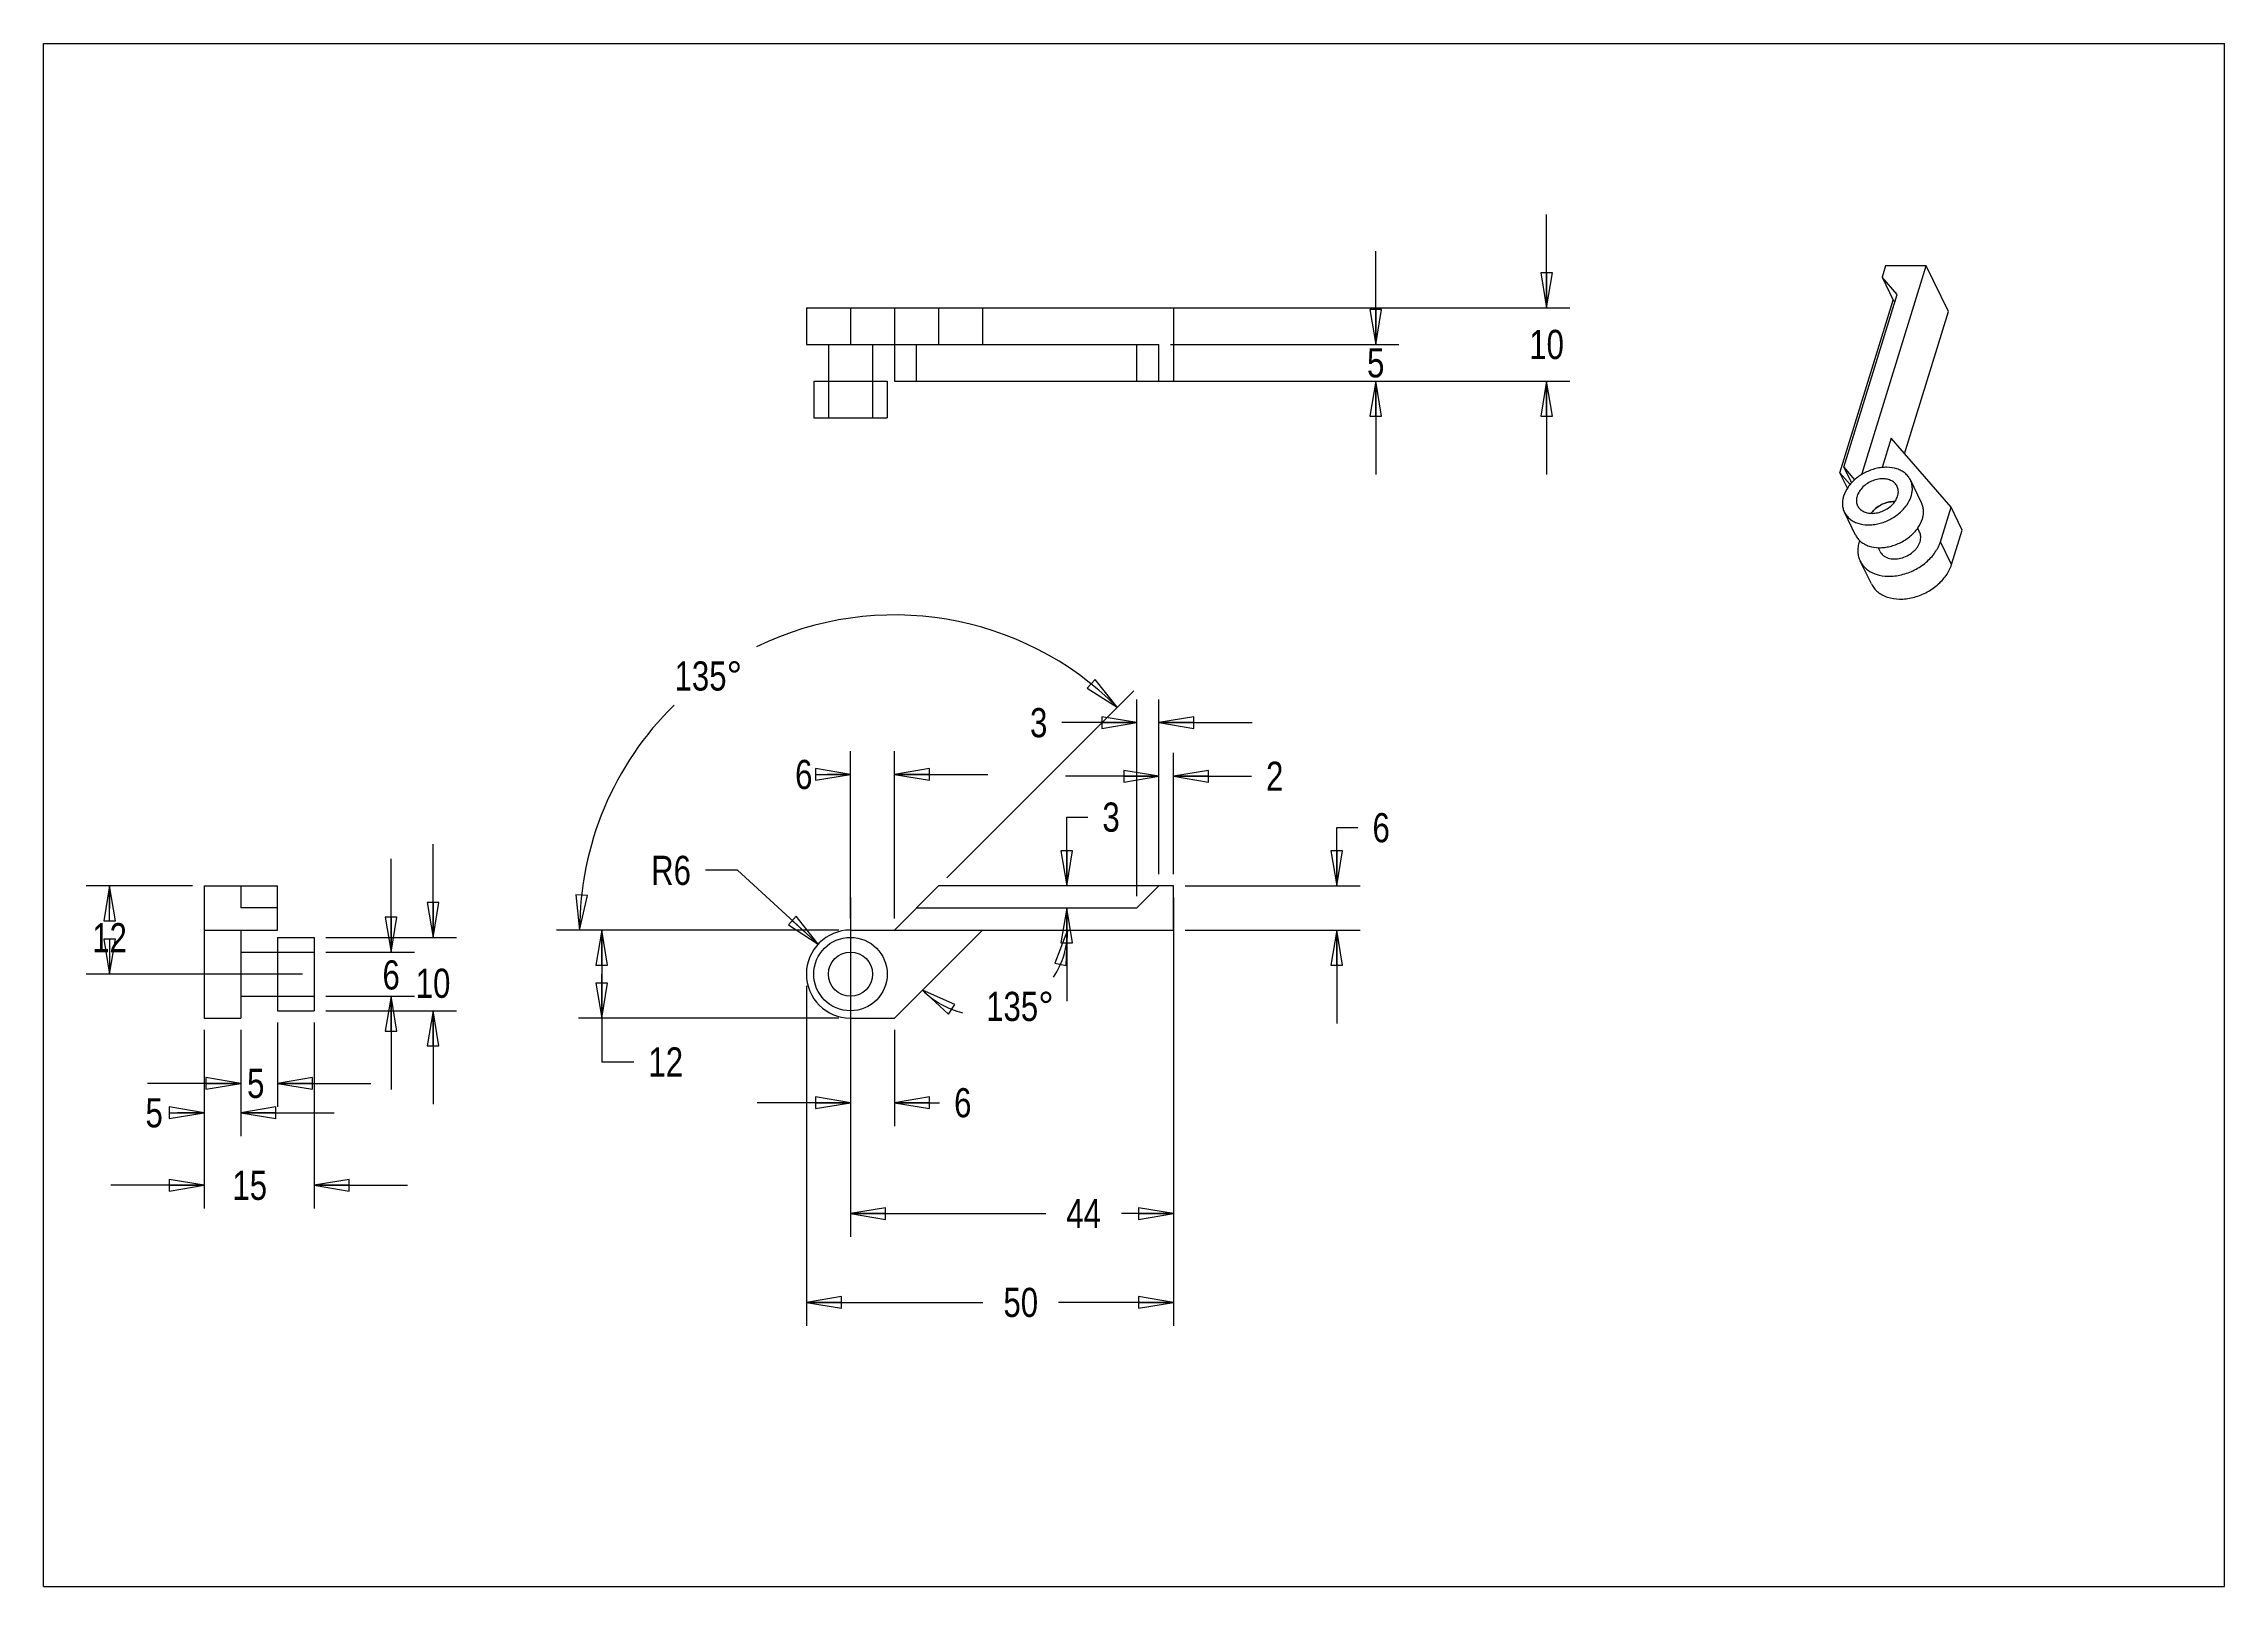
# Model space of a CAD drawing. Header units: millimetres. Extents: x 0 to 297, y 0 to 210.
import ezdxf

# ---------------------------------------------------------------- set-up
doc = ezdxf.new("R2010")
doc.units = ezdxf.units.MM
doc.header["$LTSCALE"] = 0.64311
doc.header["$MEASUREMENT"] = 0
doc.layers.get('0').update_dxf_attribs({"linetype": 'CONTINUOUS'})
doc.styles.get("Standard").update_dxf_attribs({"font": 'txt', "width": 0.8})
doc.dimstyles.new('DIMSTYLE_1', dxfattribs={"dimtxt": 0.15625, "dimasz": 0.1875, "dimexe": 0.125, "dimexo": 0.625, "dimgap": 0.078125, "dimtad": 1, "dimzin": 4, "dimtxsty": 'STANDARD', "dimblk": 'CLOSED', "dimblk1": 'CLOSED', "dimblk2": 'CLOSED', "dimcen": 2.5, "dimazin": 1, "dimtfac": 1, "dimtmove": 0, "dimatfit": 3, "dimldrblk": 'CLOSED', "dimtzin": 4})
doc.dimstyles.new('DIMSTYLE_2', dxfattribs={"dimtxt": 0.15625, "dimasz": 0.1875, "dimexe": 0.125, "dimexo": 0.625, "dimgap": 0.078125, "dimtad": 1, "dimdec": 1, "dimzin": 4, "dimtxsty": 'STANDARD', "dimblk": 'CLOSED', "dimblk1": 'CLOSED', "dimblk2": 'CLOSED', "dimcen": 2.5, "dimazin": 1, "dimtfac": 1, "dimtmove": 0, "dimatfit": 3, "dimldrblk": 'CLOSED', "dimtzin": 4})
doc.dimstyles.new('DIMSTYLE_3', dxfattribs={"dimtxt": 0.15625, "dimasz": 0.1875, "dimexe": 0.125, "dimexo": 0.625, "dimtad": 1, "dimzin": 4, "dimtxsty": 'STANDARD', "dimblk": 'CLOSED', "dimblk1": 'CLOSED', "dimblk2": 'CLOSED', "dimcen": 2.5, "dimazin": 1, "dimtfac": 1, "dimtmove": 0, "dimatfit": 3, "dimldrblk": 'CLOSED', "dimtzin": 4})

# ---------------------------------------------------------------- blocks, each defined once
blk = doc.blocks.new('_CLOSED')
at = {"color": 0, "linetype": 'ByBlock'}
for p, q in [((0, 0), (-1, 0.167)), ((-1, 0.167), (-1, -0.167)), ((-1, -0.167), (0, 0)), ((-1, 0), (0, 0))]:
    blk.add_line(p, q, dxfattribs=at)
blk = doc.blocks.new('*D1')
at = {"color": 2, "linetype": 'Continuous', "transparency": 16777216}
for p, q in [((109.89, 75.75), (109.89, 62.66)), ((115.89, 75.75), (115.89, 62.66)), ((109.89, 65.84), (97.19, 65.84)), ((115.89, 65.84), (122.01, 65.84))]:
    blk.add_line(p, q, dxfattribs=at)
at = {"color": 2, "linetype": 'Continuous', "transparency": 16777216, "xscale": 4.762499999999999, "yscale": 4.762499999999999, "zscale": 4.762499999999999}
blk.add_blockref('_CLOSED', (109.89, 65.84), dxfattribs=at)
at = {"color": 2, "linetype": 'Continuous', "transparency": 16777216, "xscale": 4.762499999999999, "yscale": 4.762499999999999, "zscale": 4.762499999999999, "rotation": 180}
blk.add_blockref('_CLOSED', (115.89, 65.84), dxfattribs=at)
at = {"color": 2, "linetype": 'Continuous', "transparency": 16777216, "insert": (124, 67.82), "char_height": 3.97, "width": 3.175, "attachment_point": 1, "line_spacing_factor": 0.9}
blk.add_mtext('6', dxfattribs=at)
blk = doc.blocks.new('*D2')
at = {"color": 2, "linetype": 'Continuous', "transparency": 16777216}
for p, q in [((204.69, 174.05), (204.69, 186.75)), ((150.48, 174.05), (207.86, 174.05)), ((150.48, 164.05), (207.86, 164.05)), ((204.69, 164.05), (204.69, 151.35))]:
    blk.add_line(p, q, dxfattribs=at)
at = {"color": 2, "linetype": 'Continuous', "transparency": 16777216, "xscale": 4.762499999999999, "yscale": 4.762499999999999, "zscale": 4.762499999999999}
for p, rotation in [((204.69, 174.05), -90.00000000000001), ((204.69, 164.05), 90)]:
    blk.add_blockref('_CLOSED', p, dxfattribs=dict(at, rotation=rotation))
at = {"color": 2, "linetype": 'Continuous', "transparency": 16777216, "insert": (204.69, 171.04), "char_height": 3.969, "width": 6.35, "attachment_point": 2, "line_spacing_factor": 0.9}
blk.add_mtext('10', dxfattribs=at)
blk = doc.blocks.new('*D3')
at = {"color": 2, "linetype": 'Continuous', "transparency": 16777216}
for p, q in [((176.11, 95.34), (176.11, 103.28)), ((176.11, 103.28), (179, 103.28)), ((155.48, 95.34), (179.29, 95.34)), ((155.48, 89.34), (179.29, 89.34)), ((176.11, 89.34), (176.11, 76.64))]:
    blk.add_line(p, q, dxfattribs=at)
at = {"color": 2, "linetype": 'Continuous', "transparency": 16777216, "xscale": 4.762499999999999, "yscale": 4.762499999999999, "zscale": 4.762499999999999}
for p, rotation in [((176.11, 95.34), -90.00000000000001), ((176.11, 89.34), 90)]:
    blk.add_blockref('_CLOSED', p, dxfattribs=dict(at, rotation=rotation))
at = {"color": 2, "linetype": 'Continuous', "transparency": 16777216, "insert": (180.98, 105.26), "char_height": 3.97, "width": 3.175, "attachment_point": 1, "line_spacing_factor": 0.9}
blk.add_mtext('6', dxfattribs=at)
blk = doc.blocks.new('*D4')
at = {"color": 2, "linetype": 'Continuous', "transparency": 16777216}
for p, q in [((109.89, 93.75), (109.89, 47.57)), ((153.89, 93.75), (153.89, 47.57)), ((109.89, 50.75), (136.49, 50.75)), ((153.89, 50.75), (146.81, 50.75))]:
    blk.add_line(p, q, dxfattribs=at)
at = {"color": 2, "linetype": 'Continuous', "transparency": 16777216, "xscale": 4.762499999999999, "yscale": 4.762499999999999, "zscale": 4.762499999999999, "rotation": 180}
blk.add_blockref('_CLOSED', (109.89, 50.75), dxfattribs=at)
at = {"color": 2, "linetype": 'Continuous', "transparency": 16777216, "xscale": 4.762499999999999, "yscale": 4.762499999999999, "zscale": 4.762499999999999}
blk.add_blockref('_CLOSED', (153.89, 50.75), dxfattribs=at)
at = {"color": 2, "linetype": 'Continuous', "transparency": 16777216, "insert": (141.65, 52.73), "char_height": 3.969, "width": 6.35, "attachment_point": 2, "line_spacing_factor": 0.9}
blk.add_mtext('44', dxfattribs=at)
blk = doc.blocks.new('*D5')
at = {"color": 2, "linetype": 'Continuous', "transparency": 16777216}
for p, q in [((109.89, 90.93), (109.89, 113.69)), ((115.89, 90.93), (115.89, 113.69)), ((109.89, 110.52), (106.7, 110.52)), ((115.89, 110.52), (128.59, 110.52))]:
    blk.add_line(p, q, dxfattribs=at)
at = {"color": 2, "linetype": 'Continuous', "transparency": 16777216, "xscale": 4.762499999999999, "yscale": 4.762499999999999, "zscale": 4.762499999999999}
blk.add_blockref('_CLOSED', (109.89, 110.52), dxfattribs=at)
at = {"color": 2, "linetype": 'Continuous', "transparency": 16777216, "xscale": 4.762499999999999, "yscale": 4.762499999999999, "zscale": 4.762499999999999, "rotation": 180}
blk.add_blockref('_CLOSED', (115.89, 110.52), dxfattribs=at)
at = {"color": 2, "linetype": 'Continuous', "transparency": 16777216, "insert": (104.71, 112.5), "char_height": 3.97, "width": 3.175, "attachment_point": 3, "line_spacing_factor": 0.9}
blk.add_mtext('6', dxfattribs=at)
blk = doc.blocks.new('*D6')
at = {"color": 2, "linetype": 'Continuous', "transparency": 16777216}
for p, q in [((181.42, 169.05), (181.42, 181.75)), ((153.48, 169.05), (184.59, 169.05)), ((153.48, 164.05), (184.59, 164.05)), ((181.42, 164.05), (181.42, 151.35))]:
    blk.add_line(p, q, dxfattribs=at)
at = {"color": 2, "linetype": 'Continuous', "transparency": 16777216, "xscale": 4.762499999999999, "yscale": 4.762499999999999, "zscale": 4.762499999999999}
for p, rotation in [((181.42, 169.05), -90.00000000000001), ((181.42, 164.05), 90)]:
    blk.add_blockref('_CLOSED', p, dxfattribs=dict(at, rotation=rotation))
at = {"color": 2, "linetype": 'Continuous', "transparency": 16777216, "insert": (181.42, 168.54), "char_height": 3.97, "width": 3.175, "attachment_point": 2, "line_spacing_factor": 0.9}
blk.add_mtext('5', dxfattribs=at)
blk = doc.blocks.new('*D7')
at = {"color": 2, "linetype": 'Continuous', "transparency": 16777216}
for p, q in [((139.33, 95.34), (139.33, 104.71)), ((139.33, 104.71), (142.22, 104.71)), ((150.3, 95.34), (136.16, 95.34)), ((147.3, 92.34), (136.16, 92.34)), ((139.33, 92.34), (139.33, 79.64))]:
    blk.add_line(p, q, dxfattribs=at)
at = {"color": 2, "linetype": 'Continuous', "transparency": 16777216, "xscale": 4.762499999999999, "yscale": 4.762499999999999, "zscale": 4.762499999999999}
for p, rotation in [((139.33, 95.34), -90.00000000000001), ((139.33, 92.34), 90)]:
    blk.add_blockref('_CLOSED', p, dxfattribs=dict(at, rotation=rotation))
at = {"color": 2, "linetype": 'Continuous', "transparency": 16777216, "insert": (144.2, 106.7), "char_height": 3.97, "width": 3.175, "attachment_point": 1, "line_spacing_factor": 0.9}
blk.add_mtext('3', dxfattribs=at)
blk = doc.blocks.new('*D8')
at = {"color": 2, "linetype": 'Continuous', "transparency": 16777216}
for p, q in [((151.89, 96.93), (151.89, 113.45)), ((153.89, 96.93), (153.89, 113.45)), ((151.89, 110.27), (139.19, 110.27)), ((153.89, 110.27), (164.49, 110.27))]:
    blk.add_line(p, q, dxfattribs=at)
at = {"color": 2, "linetype": 'Continuous', "transparency": 16777216, "xscale": 4.762499999999999, "yscale": 4.762499999999999, "zscale": 4.762499999999999}
blk.add_blockref('_CLOSED', (151.89, 110.27), dxfattribs=at)
at = {"color": 2, "linetype": 'Continuous', "transparency": 16777216, "xscale": 4.762499999999999, "yscale": 4.762499999999999, "zscale": 4.762499999999999, "rotation": 180}
blk.add_blockref('_CLOSED', (153.89, 110.27), dxfattribs=at)
at = {"color": 2, "linetype": 'Continuous', "transparency": 16777216, "insert": (166.48, 112.26), "char_height": 3.97, "width": 3.175, "attachment_point": 1, "line_spacing_factor": 0.9}
blk.add_mtext('2', dxfattribs=at)
blk = doc.blocks.new('*D9')
at = {"color": 2, "linetype": 'Continuous', "transparency": 16777216}
for p, q in [((148.89, 93.93), (148.89, 120.74)), ((151.89, 96.93), (151.89, 120.74)), ((148.89, 117.57), (138.69, 117.57)), ((151.89, 117.57), (164.59, 117.57))]:
    blk.add_line(p, q, dxfattribs=at)
at = {"color": 2, "linetype": 'Continuous', "transparency": 16777216, "xscale": 4.762499999999999, "yscale": 4.762499999999999, "zscale": 4.762499999999999}
blk.add_blockref('_CLOSED', (148.89, 117.57), dxfattribs=at)
at = {"color": 2, "linetype": 'Continuous', "transparency": 16777216, "xscale": 4.762499999999999, "yscale": 4.762499999999999, "zscale": 4.762499999999999, "rotation": 180}
blk.add_blockref('_CLOSED', (151.89, 117.57), dxfattribs=at)
at = {"color": 2, "linetype": 'Continuous', "transparency": 16777216, "insert": (136.7, 119.55), "char_height": 3.97, "width": 3.175, "attachment_point": 3, "line_spacing_factor": 0.9}
blk.add_mtext('3', dxfattribs=at)
blk = doc.blocks.new('*D10')
at = {"color": 2, "linetype": 'Continuous', "transparency": 16777216}
for points in [[(139.27, 84.52), (139.46, 89.34), (137.71, 84.84), (139.27, 84.52)], [(124.12, 79.21), (119.7, 81.16), (123.25, 77.88), (124.12, 79.21)]]:
    blk.add_lwpolyline(points, dxfattribs=at)
for start, end in [(-33.7425, 0), (-135, -103.7504)]:
    blk.add_arc((127.89, 89.34), 11.58, start, end, dxfattribs=at)
at = {"color": 2, "linetype": 'Continuous', "transparency": 16777216, "insert": (132.97, 80.93), "char_height": 3.9688, "width": 11.7056, "attachment_point": 2, "line_spacing_factor": 0.9}
blk.add_mtext('135\\fSymbol_ASME;{\\W1.0;°}', dxfattribs=at)
blk = doc.blocks.new('*D11')
at = {"color": 2, "linetype": 'Continuous', "transparency": 16777216}
for p, q in [((20.26, 95.34), (5.8, 95.34)), ((8.98, 95.34), (8.98, 92.27)), ((35.26, 83.34), (5.8, 83.34)), ((8.98, 83.34), (8.98, 84.33))]:
    blk.add_line(p, q, dxfattribs=at)
at = {"color": 2, "linetype": 'Continuous', "transparency": 16777216, "xscale": 4.762499999999999, "yscale": 4.762499999999999, "zscale": 4.762499999999999}
for p, rotation in [((8.98, 95.34), 90), ((8.98, 83.34), -90.00000000000001)]:
    blk.add_blockref('_CLOSED', p, dxfattribs=dict(at, rotation=rotation))
at = {"color": 2, "linetype": 'Continuous', "transparency": 16777216, "insert": (8.98, 90.28), "char_height": 3.969, "width": 6.35, "attachment_point": 2, "line_spacing_factor": 0.9}
blk.add_mtext('12', dxfattribs=at)
blk = doc.blocks.new('*D12')
at = {"color": 2, "linetype": 'Continuous', "transparency": 16777216}
for p, q in [((21.85, 75.75), (21.85, 61.29)), ((26.85, 75.75), (26.85, 61.29)), ((21.85, 64.47), (18.22, 64.47)), ((26.85, 64.47), (39.55, 64.47))]:
    blk.add_line(p, q, dxfattribs=at)
at = {"color": 2, "linetype": 'Continuous', "transparency": 16777216, "xscale": 4.762499999999999, "yscale": 4.762499999999999, "zscale": 4.762499999999999}
blk.add_blockref('_CLOSED', (21.85, 64.47), dxfattribs=at)
at = {"color": 2, "linetype": 'Continuous', "transparency": 16777216, "xscale": 4.762499999999999, "yscale": 4.762499999999999, "zscale": 4.762499999999999, "rotation": 180}
blk.add_blockref('_CLOSED', (26.85, 64.47), dxfattribs=at)
at = {"color": 2, "linetype": 'Continuous', "transparency": 16777216, "insert": (16.24, 66.45), "char_height": 3.97, "width": 3.175, "attachment_point": 3, "line_spacing_factor": 0.9}
blk.add_mtext('5', dxfattribs=at)
blk = doc.blocks.new('*D13')
at = {"color": 2, "linetype": 'Continuous', "transparency": 16777216}
for p, q in [((26.85, 75.75), (26.85, 65.29)), ((31.85, 76.75), (31.85, 65.29)), ((26.85, 68.47), (14.15, 68.47)), ((31.85, 68.47), (44.55, 68.47))]:
    blk.add_line(p, q, dxfattribs=at)
at = {"color": 2, "linetype": 'Continuous', "transparency": 16777216, "xscale": 4.762499999999999, "yscale": 4.762499999999999, "zscale": 4.762499999999999}
blk.add_blockref('_CLOSED', (26.85, 68.47), dxfattribs=at)
at = {"color": 2, "linetype": 'Continuous', "transparency": 16777216, "xscale": 4.762499999999999, "yscale": 4.762499999999999, "zscale": 4.762499999999999, "rotation": 180}
blk.add_blockref('_CLOSED', (31.85, 68.47), dxfattribs=at)
at = {"color": 2, "linetype": 'Continuous', "transparency": 16777216, "insert": (28.89, 70.45), "char_height": 3.97, "width": 3.175, "attachment_point": 2, "line_spacing_factor": 0.9}
blk.add_mtext('5', dxfattribs=at)
blk = doc.blocks.new('*D14')
at = {"color": 2, "linetype": 'Continuous', "transparency": 16777216}
for p, q in [((21.85, 75.75), (21.85, 51.42)), ((36.85, 76.75), (36.85, 51.42)), ((21.85, 54.59), (9.15, 54.59)), ((36.85, 54.59), (49.55, 54.59))]:
    blk.add_line(p, q, dxfattribs=at)
at = {"color": 2, "linetype": 'Continuous', "transparency": 16777216, "xscale": 4.762499999999999, "yscale": 4.762499999999999, "zscale": 4.762499999999999}
blk.add_blockref('_CLOSED', (21.85, 54.59), dxfattribs=at)
at = {"color": 2, "linetype": 'Continuous', "transparency": 16777216, "xscale": 4.762499999999999, "yscale": 4.762499999999999, "zscale": 4.762499999999999, "rotation": 180}
blk.add_blockref('_CLOSED', (36.85, 54.59), dxfattribs=at)
at = {"color": 2, "linetype": 'Continuous', "transparency": 16777216, "insert": (28.07, 56.58), "char_height": 3.969, "width": 6.35, "attachment_point": 2, "line_spacing_factor": 0.9}
blk.add_mtext('15', dxfattribs=at)
blk = doc.blocks.new('*D15')
at = {"color": 2, "linetype": 'Continuous', "transparency": 16777216}
for p, q in [((47.33, 86.34), (47.33, 99.04)), ((38.43, 86.34), (50.51, 86.34)), ((38.43, 80.34), (50.51, 80.34)), ((47.33, 80.34), (47.33, 67.64))]:
    blk.add_line(p, q, dxfattribs=at)
at = {"color": 2, "linetype": 'Continuous', "transparency": 16777216, "xscale": 4.762499999999999, "yscale": 4.762499999999999, "zscale": 4.762499999999999}
for p, rotation in [((47.33, 86.34), -90.00000000000001), ((47.33, 80.34), 90)]:
    blk.add_blockref('_CLOSED', p, dxfattribs=dict(at, rotation=rotation))
at = {"color": 2, "linetype": 'Continuous', "transparency": 16777216, "insert": (47.33, 85.22), "char_height": 3.97, "width": 3.175, "attachment_point": 2, "line_spacing_factor": 0.9}
blk.add_mtext('6', dxfattribs=at)
blk = doc.blocks.new('*D16')
at = {"color": 2, "linetype": 'Continuous', "transparency": 16777216}
for p, q in [((53.04, 88.34), (53.04, 101.04)), ((38.43, 88.34), (56.22, 88.34)), ((38.43, 78.34), (56.22, 78.34)), ((53.04, 78.34), (53.04, 65.64))]:
    blk.add_line(p, q, dxfattribs=at)
at = {"color": 2, "linetype": 'Continuous', "transparency": 16777216, "xscale": 4.762499999999999, "yscale": 4.762499999999999, "zscale": 4.762499999999999}
for p, rotation in [((53.04, 88.34), -90.00000000000001), ((53.04, 78.34), 90)]:
    blk.add_blockref('_CLOSED', p, dxfattribs=dict(at, rotation=rotation))
at = {"color": 2, "linetype": 'Continuous', "transparency": 16777216, "insert": (53.04, 84.08), "char_height": 3.969, "width": 6.35, "attachment_point": 2, "line_spacing_factor": 0.9}
blk.add_mtext('10', dxfattribs=at)
blk = doc.blocks.new('*D17')
at = {"color": 2, "linetype": 'Continuous', "transparency": 16777216}
for p, q in [((108.3, 89.34), (72.85, 89.34)), ((76.02, 89.34), (76.02, 83.34)), ((76.02, 77.34), (76.02, 83.34)), ((76.02, 83.34), (76.02, 71.39)), ((108.3, 77.34), (72.85, 77.34)), ((76.02, 71.39), (80.39, 71.39))]:
    blk.add_line(p, q, dxfattribs=at)
at = {"color": 2, "linetype": 'Continuous', "transparency": 16777216, "xscale": 4.762499999999999, "yscale": 4.762499999999999, "zscale": 4.762499999999999}
for p, rotation in [((76.02, 89.34), 90), ((76.02, 77.34), -90.00000000000001)]:
    blk.add_blockref('_CLOSED', p, dxfattribs=dict(at, rotation=rotation))
at = {"color": 2, "linetype": 'Continuous', "transparency": 16777216, "insert": (82.37, 73.37), "char_height": 3.969, "width": 6.35, "attachment_point": 1, "line_spacing_factor": 0.9}
blk.add_mtext('12', dxfattribs=at)
blk = doc.blocks.new('*D18')
at = {"color": 2, "linetype": 'Continuous', "transparency": 16777216}
for p, q in [((94.51, 97.47), (90.15, 97.47)), ((105.47, 87.4), (94.51, 97.47))]:
    blk.add_line(p, q, dxfattribs=at)
at = {"color": 2, "linetype": 'Continuous', "transparency": 16777216, "xscale": 4.762499999999999, "yscale": 4.762499999999999, "zscale": 4.762499999999999, "rotation": -42.57748263449997}
blk.add_blockref('_CLOSED', (105.47, 87.4), dxfattribs=at)
at = {"color": 2, "linetype": 'Continuous', "transparency": 16777216, "insert": (88.16, 99.45), "char_height": 3.969, "width": 6.35, "attachment_point": 3, "line_spacing_factor": 0.9}
blk.add_mtext('R6', dxfattribs=at)
blk = doc.blocks.new('*D19')
at = {"color": 2, "linetype": 'Continuous', "transparency": 16777216}
for p, q in [((123.01, 96.46), (148.46, 121.91)), ((108.3, 89.34), (69.83, 89.34))]:
    blk.add_line(p, q, dxfattribs=at)
for points in [[(142.14, 122.25), (146.21, 119.67), (143.19, 123.44), (142.14, 122.25)], [(72.47, 94.14), (73, 89.34), (74.06, 94.05), (72.47, 94.14)]]:
    blk.add_lwpolyline(points, dxfattribs=at)
for start, end in [(45, 115.9777), (134.4478, 180)]:
    blk.add_arc((115.89, 89.34), 42.89, start, end, dxfattribs=at)
at = {"color": 2, "linetype": 'Continuous', "transparency": 16777216, "insert": (90.53, 125.91), "char_height": 3.9688, "width": 11.7056, "attachment_point": 2, "line_spacing_factor": 0.9}
blk.add_mtext('135\\fSymbol_ASME;{\\W1.0;°}', dxfattribs=at)
blk = doc.blocks.new('*D20')
at = {"color": 2, "linetype": 'Continuous', "transparency": 16777216}
for p, q in [((153.89, 87.75), (153.89, 35.48)), ((103.89, 81.75), (103.89, 35.48)), ((103.89, 38.66), (127.92, 38.66)), ((153.89, 38.66), (138.24, 38.66))]:
    blk.add_line(p, q, dxfattribs=at)
at = {"color": 2, "linetype": 'Continuous', "transparency": 16777216, "xscale": 4.762499999999999, "yscale": 4.762499999999999, "zscale": 4.762499999999999, "rotation": 180}
blk.add_blockref('_CLOSED', (103.89, 38.66), dxfattribs=at)
at = {"color": 2, "linetype": 'Continuous', "transparency": 16777216, "xscale": 4.762499999999999, "yscale": 4.762499999999999, "zscale": 4.762499999999999}
blk.add_blockref('_CLOSED', (153.89, 38.66), dxfattribs=at)
at = {"color": 2, "linetype": 'Continuous', "transparency": 16777216, "insert": (133.08, 40.64), "char_height": 3.969, "width": 6.35, "attachment_point": 2, "line_spacing_factor": 0.9}
blk.add_mtext('50', dxfattribs=at)

msp = doc.modelspace()

# ---------------------------------------------------------------- linework, layer by layer
at = {"color": 7, "linetype": 'Continuous'}
for p, q in [((0, 0), (0, 210)), ((0, 210), (297, 210)), ((297, 0), (297, 210)), ((247.606, 151.339), (256.392, 179.771)), ((250.866, 179.771), (250.382, 178.204)), ((250.382, 178.204), (251.907, 175.096)), ((252.419, 175.855), (250.382, 178.204)), ((256.392, 179.771), (250.866, 179.771)), ((259.443, 173.555), (256.392, 179.771)), ((245.157, 152.355), (252.419, 175.855)), ((103.888, 174.053), (103.888, 169.053)), ((103.888, 174.053), (153.888, 174.053)), ((109.888, 174.053), (109.888, 169.053)), ((115.888, 174.053), (115.888, 164.053)), ((121.888, 174.053), (121.888, 169.053)), ((127.888, 174.053), (127.888, 169.053)), ((153.888, 174.053), (153.888, 164.053)), ((244.645, 151.597), (251.907, 175.096)), ((252.112, 174.86), (251.907, 175.096)), ((253.456, 154.183), (259.443, 173.555)), ((103.888, 169.053), (151.888, 169.053)), ((106.888, 169.053), (106.888, 159.053)), ((112.888, 169.053), (112.888, 159.053)), ((118.888, 164.053), (118.888, 169.053)), ((148.888, 164.053), (148.888, 169.053)), ((151.888, 164.053), (151.888, 169.053)), ((104.888, 164.053), (104.888, 159.053)), ((104.888, 164.053), (114.888, 164.053)), ((114.888, 164.053), (114.888, 159.053)), ((115.888, 164.053), (153.888, 164.053)), ((104.888, 159.053), (114.888, 159.053)), ((251.624, 156.297), (250.387, 152.292)), ((259.772, 146.897), (251.624, 156.297)), ((244.645, 151.597), (246.033, 149.995)), ((245.669, 149.509), (244.645, 151.597)), ((245.157, 152.355), (246.647, 150.636)), ((245.157, 152.355), (246.209, 150.211)), ((255.757, 147.507), (254.231, 150.616)), ((246.779, 143.102), (245.254, 146.21)), ((258.319, 142.197), (259.772, 146.897)), ((261.297, 143.789), (259.772, 146.897)), ((255.486, 143.518), (255.23, 144.04)), ((259.845, 139.089), (261.297, 143.789)), ((247.323, 142.379), (247.267, 142.197)), ((250.1, 140.875), (249.841, 141.403)), ((259.845, 139.089), (258.319, 142.197)), ((248.932, 136.445), (247.407, 139.553)), ((21.845, 95.342), (21.845, 77.342)), ((21.845, 95.342), (31.845, 95.342)), ((26.845, 95.342), (26.845, 92.342)), ((31.845, 89.342), (31.845, 95.342)), ((121.888, 95.342), (115.888, 89.342)), ((153.888, 95.342), (121.888, 95.342)), ((148.888, 92.342), (151.888, 95.342)), ((153.888, 89.342), (153.888, 95.342)), ((31.845, 92.342), (26.845, 92.342)), ((118.888, 92.342), (148.888, 92.342)), ((21.845, 89.342), (31.845, 89.342)), ((26.845, 89.342), (26.845, 77.342)), ((109.888, 89.342), (153.888, 89.342)), ((115.888, 77.342), (127.888, 89.342)), ((26.845, 86.342), (36.845, 86.342)), ((31.845, 88.342), (36.845, 88.342)), ((31.845, 88.342), (31.845, 78.342)), ((36.845, 88.342), (36.845, 78.342)), ((26.845, 80.342), (36.845, 80.342)), ((21.845, 77.342), (26.845, 77.342)), ((31.845, 78.342), (36.845, 78.342)), ((109.888, 77.342), (115.888, 77.342)), ((0, 0), (297, 0))]:
    msp.add_line(p, q, dxfattribs=at)
for radius in [5, 3]:
    msp.add_circle((109.888, 83.342), radius, dxfattribs=at)
for centre, radius, start, end in [((251.47, 144.229), 3.168, 143.17811, 144.35651), ((251.995, 144.336), 3.319, 90.01528, 92.53015), ((251.994, 144.347), 3.307, 89.93396, 92.52702), ((251.994, 144.474), 3.181, 87.84843, 90.00504), ((251.994, 144.458), 3.196, 87.87884, 89.93543), ((109.888, 83.342), 6, 90, -90)]:
    msp.add_arc(centre, radius, start, end, dxfattribs=at)
at = {"color": 7, "linetype": 'Continuous', "extrusion": (0, 0, 25.4)}
for points, knots in [([(254.231, 150.615), (254.147, 150.787), (253.937, 151.117), (253.516, 151.538), (253, 151.879), (252.186, 152.221), (251.256, 152.357), (250.29, 152.306), (249.275, 152.123), (248.041, 151.662), (246.943, 150.938), (246.202, 150.228), (245.6, 149.484), (245.272, 148.848), (245.137, 148.413)], [0, 0, 0, 0, 0.050746, 0.1026294, 0.156608, 0.2133382, 0.3356234, 0.4012048, 0.4690057, 0.6081752, 0.7469361, 0.8142544, 0.8792082, 1, 1, 1, 1]), ([(250.469, 150.763), (250.212, 150.763), (249.686, 150.701), (248.927, 150.449), (248.226, 150.054), (247.63, 149.542), (247.183, 148.948), (246.956, 148.404), (246.884, 147.972), (246.883, 147.662), (246.936, 147.365), (247.006, 147.179), (247.05, 147.091)], [0, 0, 0, 0, 0.1326009, 0.2707769, 0.4099553, 0.5453319, 0.6728641, 0.7902288, 0.8452558, 0.8981569, 0.9494937, 1, 1, 1, 1]), ([(249.016, 146.063), (249.274, 146.063), (249.8, 146.125), (250.558, 146.377), (251.26, 146.772), (251.855, 147.284), (252.302, 147.877), (252.53, 148.421), (252.602, 148.854), (252.602, 149.164), (252.549, 149.461), (252.479, 149.647), (252.436, 149.735)], [0, 0, 0, 0, 0.1326009, 0.2707769, 0.4099553, 0.5453319, 0.6728641, 0.7902288, 0.8452558, 0.8981569, 0.9494937, 1, 1, 1, 1]), ([(252.436, 149.735), (252.397, 149.814), (252.305, 149.966), (252.13, 150.171), (251.919, 150.349), (251.59, 150.551), (251.102, 150.722), (250.685, 150.763), (250.469, 150.763)], [0, 0, 0, 0, 0.1129006, 0.2273074, 0.3445831, 0.4658351, 0.7224484, 1, 1, 1, 1]), ([(254.348, 148.413), (254.407, 148.603), (254.493, 148.984), (254.519, 149.559), (254.437, 150.11), (254.311, 150.454), (254.231, 150.615)], [0, 0, 0, 0, 0.2644203, 0.5170856, 0.760915, 1, 1, 1, 1]), ([(245.137, 148.413), (245.079, 148.223), (244.993, 147.841), (244.967, 147.266), (245.048, 146.716), (245.175, 146.372), (245.254, 146.21)], [0, 0, 0, 0, 0.2644203, 0.5170856, 0.760915, 1, 1, 1, 1]), ([(245.254, 146.21), (245.338, 146.038), (245.549, 145.708), (245.969, 145.287), (246.485, 144.947), (247.299, 144.604), (248.23, 144.468), (249.195, 144.519), (250.21, 144.703), (251.444, 145.164), (252.543, 145.888), (253.284, 146.597), (253.885, 147.341), (254.213, 147.977), (254.348, 148.413)], [0, 0, 0, 0, 0.050746, 0.1026294, 0.156608, 0.2133382, 0.3356234, 0.4012048, 0.4690057, 0.6081752, 0.7469361, 0.8142544, 0.8792082, 1, 1, 1, 1]), ([(247.05, 147.091), (247.088, 147.012), (247.18, 146.86), (247.355, 146.655), (247.566, 146.477), (247.896, 146.275), (248.383, 146.104), (248.8, 146.063), (249.016, 146.063)], [0, 0, 0, 0, 0.1129006, 0.2273074, 0.3445831, 0.4658351, 0.7224484, 1, 1, 1, 1]), ([(251.848, 147.652), (251.569, 147.639), (251.003, 147.544), (250.202, 147.225), (249.487, 146.75), (249.093, 146.341), (248.928, 146.12)], [0, 0, 0, 0, 0.246871, 0.5024904, 0.7567931, 1, 1, 1, 1]), ([(248.934, 146.128), (249.098, 146.347), (249.493, 146.755), (250.207, 147.227), (251.006, 147.545), (251.57, 147.639), (251.848, 147.652)], [0, 0, 0, 0, 0.2433172, 0.4976086, 0.7531436, 1, 1, 1, 1]), ([(255.873, 145.305), (255.932, 145.495), (256.018, 145.876), (256.044, 146.451), (255.962, 147.002), (255.836, 147.346), (255.757, 147.507)], [0, 0, 0, 0, 0.2644203, 0.5170856, 0.760915, 1, 1, 1, 1]), ([(246.779, 143.102), (246.864, 142.93), (247.074, 142.6), (247.494, 142.179), (248.01, 141.839), (248.825, 141.496), (249.755, 141.36), (250.72, 141.411), (251.735, 141.595), (252.969, 142.056), (254.068, 142.78), (254.809, 143.489), (255.41, 144.233), (255.739, 144.869), (255.873, 145.305)], [0, 0, 0, 0, 0.050746, 0.1026294, 0.156608, 0.2133382, 0.3356234, 0.4012048, 0.4690057, 0.6081752, 0.7469361, 0.8142544, 0.8792082, 1, 1, 1, 1]), ([(255.556, 142.197), (255.592, 142.311), (255.643, 142.54), (255.659, 142.885), (255.61, 143.215), (255.534, 143.421), (255.486, 143.518)], [0, 0, 0, 0, 0.2644147, 0.517089, 0.7609136, 1, 1, 1, 1]), ([(247.267, 142.197), (247.196, 141.969), (247.093, 141.511), (247.062, 140.821), (247.16, 140.16), (247.312, 139.747), (247.407, 139.553)], [0, 0, 0, 0, 0.2644281, 0.5170829, 0.7609159, 1, 1, 1, 1]), ([(247.407, 139.553), (247.508, 139.347), (247.76, 138.951), (248.265, 138.446), (248.884, 138.038), (249.862, 137.626), (250.978, 137.463), (252.136, 137.525), (253.354, 137.745), (254.835, 138.298), (256.153, 139.167), (257.043, 140.018), (257.764, 140.911), (258.158, 141.674), (258.319, 142.197)], [0, 0, 0, 0, 0.0507461, 0.1026301, 0.1566097, 0.2133409, 0.3356279, 0.4012098, 0.4690109, 0.6081797, 0.7469391, 0.8142563, 0.8792097, 1, 1, 1, 1]), ([(250.1, 140.875), (250.151, 140.772), (250.277, 140.574), (250.529, 140.321), (250.839, 140.117), (251.327, 139.912), (252.039, 139.808), (252.934, 139.919), (253.814, 140.247), (254.473, 140.682), (254.918, 141.107), (255.278, 141.554), (255.476, 141.935), (255.556, 142.197)], [0, 0, 0, 0, 0.0507595, 0.1026569, 0.1566501, 0.2133956, 0.3357138, 0.4688643, 0.6080708, 0.7468686, 0.8142051, 0.8791755, 1, 1, 1, 1]), ([(248.932, 136.445), (249.033, 136.239), (249.286, 135.843), (249.791, 135.338), (250.409, 134.93), (251.387, 134.518), (252.503, 134.355), (253.661, 134.417), (254.879, 134.637), (256.36, 135.19), (257.679, 136.059), (258.568, 136.91), (259.289, 137.803), (259.683, 138.566), (259.845, 139.089)], [0, 0, 0, 0, 0.0507461, 0.1026301, 0.1566097, 0.2133409, 0.3356279, 0.4012098, 0.4690109, 0.6081797, 0.7469391, 0.8142563, 0.8792097, 1, 1, 1, 1])]:
    msp.add_open_spline(points, degree=3, knots=knots, dxfattribs=at)

# ---------------------------------------------------------------- dimensions: what is measured, and where the dimension line sits
at = {"color": 2, "linetype": 'Continuous'}
for base, p1, p2, angle, picture, middle in [((204.688, 164.053), (148.888, 174.053), (148.888, 164.053), 270, '*D2', (205.085, 169.053)), ((181.416, 169.053), (151.888, 164.053), (151.888, 169.053), 90, '*D6', (181.516, 166.553)), ((148.888, 117.567), (151.888, 95.342), (148.888, 92.342), 180, '*D9', (135.213, 117.567)), ((151.888, 110.273), (153.888, 95.342), (151.888, 95.342), 180, '*D8', (168.065, 110.273)), ((139.334, 95.342), (148.888, 92.342), (151.888, 95.342), 90, '*D7', (145.89, 104.714)), ((176.113, 89.342), (153.888, 95.342), (153.888, 89.342), 270, '*D3', (182.57, 103.279)), ((53.044, 78.342), (36.845, 88.342), (36.845, 78.342), 270, '*D16', (53.441, 82.095)), ((47.332, 80.342), (36.845, 86.342), (36.845, 80.342), 270, '*D15', (47.332, 83.238)), ((8.977, 83.342), (21.845, 95.342), (36.845, 83.342), 270, '*D11', (9.374, 88.297)), ((76.023, 77.342), (109.888, 89.342), (109.888, 77.342), 270, '*D17', (85.945, 71.388)), ((103.888, 38.657), (153.888, 89.342), (103.888, 83.342), 180, '*D20', (133.083, 38.657))]:
    dim = msp.add_linear_dim(base=base, p1=p1, p2=p2, angle=angle, dimstyle='DIMSTYLE_1', dxfattribs=at)
    dim.commit()
    dim.dimension.update_dxf_attribs({"geometry": picture, "text_midpoint": middle, "dimtype": 160})
for base, line1, line2, picture, middle in [((99.4758, 128.96498), ((121.58505, 95.0384), (121.88832, 95.34166)), ((110.31719, 89.34166), (109.88832, 89.34166)), '*D19', (90.52719, 123.92767)), ((132.31811, 78.64718), ((120.9075, 82.36084), (120.82565, 82.27899)), ((137.76068, 89.34166), (137.87644, 89.34166)), '*D10', (132.97406, 78.94309))]:
    dim = msp.add_angular_dim_2l(base=base, line1=line1, line2=line2, dimstyle='DIMSTYLE_2', dxfattribs=at)
    dim.commit()
    dim.dimension.update_dxf_attribs({"geometry": picture, "text_midpoint": middle, "dimtype": 162})
for base, p1, p2, picture, middle in [((115.888, 110.516), (109.888, 89.342), (115.888, 89.342), '*D5', (103.126, 110.516)), ((153.888, 50.749), (109.888, 95.342), (153.888, 95.342), '*D4', (141.75, 50.749)), ((36.845, 54.594), (21.845, 77.342), (36.845, 78.342), '*D14', (28.569, 54.594)), ((26.845, 64.469), (21.845, 77.342), (26.845, 77.342), '*D12', (14.752, 64.469)), ((31.845, 68.467), (26.845, 77.342), (31.845, 78.342), '*D13', (28.988, 68.467)), ((115.888, 65.837), (109.888, 77.342), (115.888, 77.342), '*D1', (125.587, 65.837))]:
    dim = msp.add_linear_dim(base=base, p1=p1, p2=p2, dimstyle='DIMSTYLE_1', dxfattribs=at)
    dim.commit()
    dim.dimension.update_dxf_attribs({"geometry": picture, "text_midpoint": middle, "dimtype": 160})
dim = msp.add_radius_dim(center=(109.888, 83.342), mpoint=(105.47, 87.401), text='R<>', dimstyle='DIMSTYLE_3', dxfattribs=at)
dim.commit()
dim.dimension.update_dxf_attribs({"geometry": '*D18', "text_midpoint": (84.987, 97.47), "dimtype": 164})

doc.saveas('drawing.dxf')
